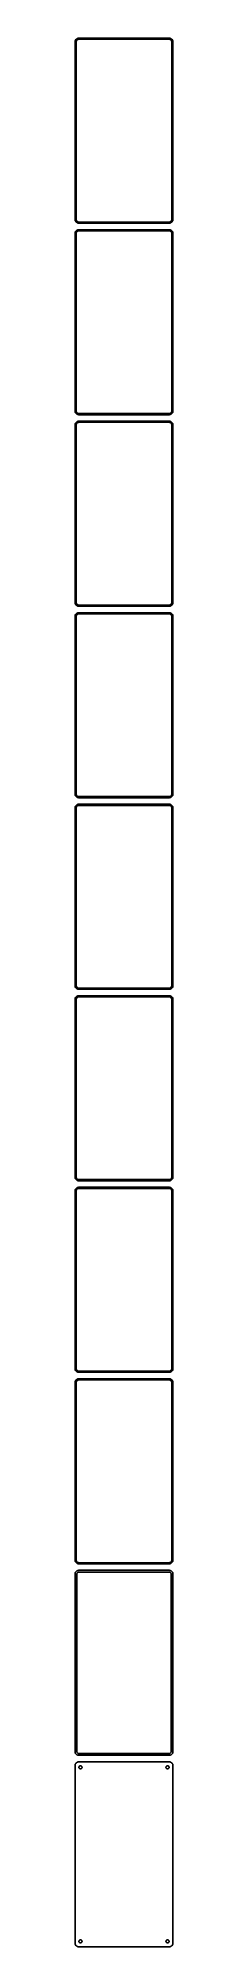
# Model space of a CAD drawing. Header units: metres. Extents: x -68 to 68, y 2513 to 5143.
import ezdxf

# ---------------------------------------------------------------- set-up
doc = ezdxf.new("R2010")
doc.units = ezdxf.units.M

msp = doc.modelspace()

# ---------------------------------------------------------------- linework, layer by layer
for p, q in [((-67.4606, 5139.13), (-67.5, 5138.5)), ((-67.5, 5138.5), (-67.5, 4893.5)), ((-67.3429, 5139.74), (-67.4606, 5139.13)), ((-67.1489, 5140.34), (-67.3429, 5139.74)), ((-66.8815, 5140.91), (-67.1489, 5140.34)), ((-66.5451, 5141.44), (-66.8815, 5140.91)), ((-66.1448, 5141.92), (-66.5451, 5141.44)), ((-65.6871, 5142.35), (-66.1448, 5141.92)), ((-66, 5138), (-65.9685, 5138.5)), ((-66, 4894), (-66, 5138)), ((-65.9685, 5138.5), (-65.8743, 5138.99)), ((-65.8743, 5138.99), (-65.7191, 5139.47)), ((-65.7191, 5139.47), (-65.5052, 5139.93)), ((-65.1791, 5142.72), (-65.6871, 5142.35)), ((-65.5052, 5139.93), (-65.2361, 5140.35)), ((-65.2361, 5140.35), (-64.9159, 5140.74)), ((-64.6289, 5143.02), (-65.1791, 5142.72)), ((-64.9159, 5140.74), (-64.5497, 5141.08)), ((-64.0451, 5143.26), (-64.6289, 5143.02)), ((-64.5497, 5141.08), (-64.1433, 5141.38)), ((-64.1433, 5141.38), (-63.7031, 5141.62)), ((-63.4369, 5143.41), (-64.0451, 5143.26)), ((-63.7031, 5141.62), (-63.2361, 5141.8)), ((-62.8139, 5143.49), (-63.4369, 5143.41)), ((-63.2361, 5141.8), (-62.7495, 5141.93)), ((62.8139, 5143.49), (-62.8139, 5143.49)), ((-62.7495, 5141.93), (-62.2512, 5141.99)), ((-62.2512, 5141.99), (62.2512, 5141.99)), ((62.2512, 5141.99), (62.7495, 5141.93)), ((62.7495, 5141.93), (63.2361, 5141.8)), ((63.4369, 5143.41), (62.8139, 5143.49)), ((63.2361, 5141.8), (63.7031, 5141.62)), ((64.0451, 5143.26), (63.4369, 5143.41)), ((63.7031, 5141.62), (64.1433, 5141.38)), ((64.6289, 5143.02), (64.0451, 5143.26)), ((64.1433, 5141.38), (64.5497, 5141.08)), ((64.5497, 5141.08), (64.9159, 5140.74)), ((65.1791, 5142.72), (64.6289, 5143.02)), ((64.9159, 5140.74), (65.2361, 5140.35)), ((65.6871, 5142.35), (65.1791, 5142.72)), ((65.2361, 5140.35), (65.5052, 5139.93)), ((65.5052, 5139.93), (65.7191, 5139.47)), ((66.1448, 5141.92), (65.6871, 5142.35)), ((65.7191, 5139.47), (65.8743, 5138.99)), ((65.8743, 5138.99), (65.9685, 5138.5)), ((65.9685, 5138.5), (66, 5138)), ((66, 5138), (66, 4894)), ((66.5451, 5141.44), (66.1448, 5141.92)), ((66.8815, 5140.91), (66.5451, 5141.44)), ((67.1489, 5140.34), (66.8815, 5140.91)), ((67.3429, 5139.74), (67.1489, 5140.34)), ((67.4606, 5139.13), (67.3429, 5139.74)), ((67.5, 5138.5), (67.4606, 5139.13)), ((67.5, 4893.5), (67.5, 5138.5)), ((-65.9685, 4893.5), (-66, 4894)), ((66, 4894), (65.9685, 4893.5)), ((-67.5, 4893.5), (-67.4606, 4892.87)), ((-67.4606, 4875.13), (-67.5, 4874.5)), ((-67.5, 4874.5), (-67.5, 4629.5)), ((-67.4606, 4892.87), (-67.3429, 4892.26)), ((-67.3429, 4875.74), (-67.4606, 4875.13)), ((-67.3429, 4892.26), (-67.1489, 4891.66)), ((-67.1489, 4876.34), (-67.3429, 4875.74)), ((-67.1489, 4891.66), (-66.8815, 4891.09)), ((-66.8815, 4876.91), (-67.1489, 4876.34)), ((-66.8815, 4891.09), (-66.5451, 4890.56)), ((-66.5451, 4877.44), (-66.8815, 4876.91)), ((-66.5451, 4890.56), (-66.1448, 4890.08)), ((-66.1448, 4877.92), (-66.5451, 4877.44)), ((-66.1448, 4890.08), (-65.6871, 4889.65)), ((-65.6871, 4878.35), (-66.1448, 4877.92)), ((-66, 4874), (-65.9685, 4874.5)), ((-66, 4630), (-66, 4874)), ((-65.8743, 4893.01), (-65.9685, 4893.5)), ((-65.9685, 4874.5), (-65.8743, 4874.99)), ((-65.7191, 4892.53), (-65.8743, 4893.01)), ((-65.8743, 4874.99), (-65.7191, 4875.47)), ((-65.5052, 4892.07), (-65.7191, 4892.53)), ((-65.7191, 4875.47), (-65.5052, 4875.93)), ((-65.6871, 4889.65), (-65.1791, 4889.28)), ((-65.1791, 4878.72), (-65.6871, 4878.35)), ((-65.2361, 4891.65), (-65.5052, 4892.07)), ((-65.5052, 4875.93), (-65.2361, 4876.35)), ((-64.9159, 4891.26), (-65.2361, 4891.65)), ((-65.2361, 4876.35), (-64.9159, 4876.74)), ((-65.1791, 4889.28), (-64.6289, 4888.98)), ((-64.6289, 4879.02), (-65.1791, 4878.72)), ((-64.5497, 4890.92), (-64.9159, 4891.26)), ((-64.9159, 4876.74), (-64.5497, 4877.08)), ((-64.6289, 4888.98), (-64.0451, 4888.74)), ((-64.0451, 4879.26), (-64.6289, 4879.02)), ((-64.1433, 4890.62), (-64.5497, 4890.92)), ((-64.5497, 4877.08), (-64.1433, 4877.38)), ((-63.7031, 4890.38), (-64.1433, 4890.62)), ((-64.1433, 4877.38), (-63.7031, 4877.62)), ((-64.0451, 4888.74), (-63.4369, 4888.59)), ((-63.4369, 4879.41), (-64.0451, 4879.26)), ((-63.2361, 4890.2), (-63.7031, 4890.38)), ((-63.7031, 4877.62), (-63.2361, 4877.8)), ((-63.4369, 4888.59), (-62.8139, 4888.51)), ((-62.8139, 4879.49), (-63.4369, 4879.41)), ((-62.7495, 4890.07), (-63.2361, 4890.2)), ((-63.2361, 4877.8), (-62.7495, 4877.93)), ((-62.8139, 4888.51), (62.8139, 4888.51)), ((62.8139, 4879.49), (-62.8139, 4879.49)), ((-62.2512, 4890.01), (-62.7495, 4890.07)), ((-62.7495, 4877.93), (-62.2512, 4877.99)), ((62.2512, 4890.01), (-62.2512, 4890.01)), ((-62.2512, 4877.99), (62.2512, 4877.99)), ((62.7495, 4890.07), (62.2512, 4890.01)), ((62.2512, 4877.99), (62.7495, 4877.93)), ((63.2361, 4890.2), (62.7495, 4890.07)), ((62.7495, 4877.93), (63.2361, 4877.8)), ((62.8139, 4888.51), (63.4369, 4888.59)), ((63.4369, 4879.41), (62.8139, 4879.49)), ((63.7031, 4890.38), (63.2361, 4890.2)), ((63.2361, 4877.8), (63.7031, 4877.62)), ((63.4369, 4888.59), (64.0451, 4888.74)), ((64.0451, 4879.26), (63.4369, 4879.41)), ((64.1433, 4890.62), (63.7031, 4890.38)), ((63.7031, 4877.62), (64.1433, 4877.38)), ((64.0451, 4888.74), (64.6289, 4888.98)), ((64.6289, 4879.02), (64.0451, 4879.26)), ((64.5497, 4890.92), (64.1433, 4890.62)), ((64.1433, 4877.38), (64.5497, 4877.08)), ((64.9159, 4891.26), (64.5497, 4890.92)), ((64.5497, 4877.08), (64.9159, 4876.74)), ((64.6289, 4888.98), (65.1791, 4889.28)), ((65.1791, 4878.72), (64.6289, 4879.02)), ((65.2361, 4891.65), (64.9159, 4891.26)), ((64.9159, 4876.74), (65.2361, 4876.35)), ((65.1791, 4889.28), (65.6871, 4889.65)), ((65.6871, 4878.35), (65.1791, 4878.72)), ((65.5052, 4892.07), (65.2361, 4891.65)), ((65.2361, 4876.35), (65.5052, 4875.93)), ((65.7191, 4892.53), (65.5052, 4892.07)), ((65.5052, 4875.93), (65.7191, 4875.47)), ((65.6871, 4889.65), (66.1448, 4890.08)), ((66.1448, 4877.92), (65.6871, 4878.35)), ((65.8743, 4893.01), (65.7191, 4892.53)), ((65.7191, 4875.47), (65.8743, 4874.99)), ((65.9685, 4893.5), (65.8743, 4893.01)), ((65.8743, 4874.99), (65.9685, 4874.5)), ((65.9685, 4874.5), (66, 4874)), ((66, 4874), (66, 4630)), ((66.1448, 4890.08), (66.5451, 4890.56)), ((66.5451, 4877.44), (66.1448, 4877.92)), ((66.5451, 4890.56), (66.8815, 4891.09)), ((66.8815, 4876.91), (66.5451, 4877.44)), ((66.8815, 4891.09), (67.1489, 4891.66)), ((67.1489, 4876.34), (66.8815, 4876.91)), ((67.1489, 4891.66), (67.3429, 4892.26)), ((67.3429, 4875.74), (67.1489, 4876.34)), ((67.3429, 4892.26), (67.4606, 4892.87)), ((67.4606, 4875.13), (67.3429, 4875.74)), ((67.4606, 4892.87), (67.5, 4893.5)), ((67.5, 4874.5), (67.4606, 4875.13)), ((67.5, 4629.5), (67.5, 4874.5)), ((-67.5, 4629.5), (-67.4606, 4628.87)), ((-67.4606, 4611.13), (-67.5, 4610.5)), ((-67.5, 4610.5), (-67.5, 4365.5)), ((-67.4606, 4628.87), (-67.3429, 4628.26)), ((-67.3429, 4611.74), (-67.4606, 4611.13)), ((-67.3429, 4628.26), (-67.1489, 4627.66)), ((-67.1489, 4612.34), (-67.3429, 4611.74)), ((-67.1489, 4627.66), (-66.8815, 4627.09)), ((-66.8815, 4612.91), (-67.1489, 4612.34)), ((-66.8815, 4627.09), (-66.5451, 4626.56)), ((-66.5451, 4613.44), (-66.8815, 4612.91)), ((-66.5451, 4626.56), (-66.1448, 4626.08)), ((-66.1448, 4613.92), (-66.5451, 4613.44)), ((-66.1448, 4626.08), (-65.6871, 4625.65)), ((-65.6871, 4614.35), (-66.1448, 4613.92)), ((-65.9685, 4629.5), (-66, 4630)), ((-66, 4610), (-65.9685, 4610.5)), ((-66, 4366), (-66, 4610)), ((-65.8743, 4629.01), (-65.9685, 4629.5)), ((-65.9685, 4610.5), (-65.8743, 4610.99)), ((-65.7191, 4628.53), (-65.8743, 4629.01)), ((-65.8743, 4610.99), (-65.7191, 4611.47)), ((-65.5052, 4628.07), (-65.7191, 4628.53)), ((-65.7191, 4611.47), (-65.5052, 4611.93)), ((-65.6871, 4625.65), (-65.1791, 4625.28)), ((-65.1791, 4614.72), (-65.6871, 4614.35)), ((-65.2361, 4627.65), (-65.5052, 4628.07)), ((-65.5052, 4611.93), (-65.2361, 4612.35)), ((-64.9159, 4627.26), (-65.2361, 4627.65)), ((-65.2361, 4612.35), (-64.9159, 4612.74)), ((-65.1791, 4625.28), (-64.6289, 4624.98)), ((-64.6289, 4615.02), (-65.1791, 4614.72)), ((-64.5497, 4626.92), (-64.9159, 4627.26)), ((-64.9159, 4612.74), (-64.5497, 4613.08)), ((-64.6289, 4624.98), (-64.0451, 4624.74)), ((-64.0451, 4615.26), (-64.6289, 4615.02)), ((-64.1433, 4626.62), (-64.5497, 4626.92)), ((-64.5497, 4613.08), (-64.1433, 4613.38)), ((-63.7031, 4626.38), (-64.1433, 4626.62)), ((-64.1433, 4613.38), (-63.7031, 4613.62)), ((-64.0451, 4624.74), (-63.4369, 4624.59)), ((-63.4369, 4615.41), (-64.0451, 4615.26)), ((-63.2361, 4626.2), (-63.7031, 4626.38)), ((-63.7031, 4613.62), (-63.2361, 4613.8)), ((-63.4369, 4624.59), (-62.8139, 4624.51)), ((-62.8139, 4615.49), (-63.4369, 4615.41)), ((-62.7495, 4626.07), (-63.2361, 4626.2)), ((-63.2361, 4613.8), (-62.7495, 4613.93)), ((-62.8139, 4624.51), (62.8139, 4624.51)), ((62.8139, 4615.49), (-62.8139, 4615.49)), ((-62.2512, 4626.01), (-62.7495, 4626.07)), ((-62.7495, 4613.93), (-62.2512, 4613.99)), ((62.2512, 4626.01), (-62.2512, 4626.01)), ((-62.2512, 4613.99), (62.2512, 4613.99)), ((62.7495, 4626.07), (62.2512, 4626.01)), ((62.2512, 4613.99), (62.7495, 4613.93)), ((63.2361, 4626.2), (62.7495, 4626.07)), ((62.7495, 4613.93), (63.2361, 4613.8)), ((62.8139, 4624.51), (63.4369, 4624.59)), ((63.4369, 4615.41), (62.8139, 4615.49)), ((63.7031, 4626.38), (63.2361, 4626.2)), ((63.2361, 4613.8), (63.7031, 4613.62)), ((63.4369, 4624.59), (64.0451, 4624.74)), ((64.0451, 4615.26), (63.4369, 4615.41)), ((64.1433, 4626.62), (63.7031, 4626.38)), ((63.7031, 4613.62), (64.1433, 4613.38)), ((64.0451, 4624.74), (64.6289, 4624.98)), ((64.6289, 4615.02), (64.0451, 4615.26)), ((64.5497, 4626.92), (64.1433, 4626.62)), ((64.1433, 4613.38), (64.5497, 4613.08)), ((64.9159, 4627.26), (64.5497, 4626.92)), ((64.5497, 4613.08), (64.9159, 4612.74)), ((64.6289, 4624.98), (65.1791, 4625.28)), ((65.1791, 4614.72), (64.6289, 4615.02)), ((65.2361, 4627.65), (64.9159, 4627.26)), ((64.9159, 4612.74), (65.2361, 4612.35)), ((65.1791, 4625.28), (65.6871, 4625.65)), ((65.6871, 4614.35), (65.1791, 4614.72)), ((65.5052, 4628.07), (65.2361, 4627.65)), ((65.2361, 4612.35), (65.5052, 4611.93)), ((65.7191, 4628.53), (65.5052, 4628.07)), ((65.5052, 4611.93), (65.7191, 4611.47)), ((65.6871, 4625.65), (66.1448, 4626.08)), ((66.1448, 4613.92), (65.6871, 4614.35)), ((65.8743, 4629.01), (65.7191, 4628.53)), ((65.7191, 4611.47), (65.8743, 4610.99)), ((65.9685, 4629.5), (65.8743, 4629.01)), ((65.8743, 4610.99), (65.9685, 4610.5)), ((66, 4630), (65.9685, 4629.5)), ((65.9685, 4610.5), (66, 4610)), ((66, 4610), (66, 4366)), ((66.1448, 4626.08), (66.5451, 4626.56)), ((66.5451, 4613.44), (66.1448, 4613.92)), ((66.5451, 4626.56), (66.8815, 4627.09)), ((66.8815, 4612.91), (66.5451, 4613.44)), ((66.8815, 4627.09), (67.1489, 4627.66)), ((67.1489, 4612.34), (66.8815, 4612.91)), ((67.1489, 4627.66), (67.3429, 4628.26)), ((67.3429, 4611.74), (67.1489, 4612.34)), ((67.3429, 4628.26), (67.4606, 4628.87)), ((67.4606, 4611.13), (67.3429, 4611.74)), ((67.4606, 4628.87), (67.5, 4629.5)), ((67.5, 4610.5), (67.4606, 4611.13)), ((67.5, 4365.5), (67.5, 4610.5)), ((-67.5, 4365.5), (-67.4606, 4364.87)), ((-67.4606, 4347.13), (-67.5, 4346.5)), ((-67.5, 4346.5), (-67.5, 4101.5)), ((-67.4606, 4364.87), (-67.3429, 4364.26)), ((-67.3429, 4347.74), (-67.4606, 4347.13)), ((-67.3429, 4364.26), (-67.1489, 4363.66)), ((-67.1489, 4348.34), (-67.3429, 4347.74)), ((-67.1489, 4363.66), (-66.8815, 4363.09)), ((-66.8815, 4348.91), (-67.1489, 4348.34)), ((-66.8815, 4363.09), (-66.5451, 4362.56)), ((-66.5451, 4349.44), (-66.8815, 4348.91)), ((-66.5451, 4362.56), (-66.1448, 4362.08)), ((-66.1448, 4349.92), (-66.5451, 4349.44)), ((-66.1448, 4362.08), (-65.6871, 4361.65)), ((-65.6871, 4350.35), (-66.1448, 4349.92)), ((-65.9685, 4365.5), (-66, 4366)), ((-66, 4346), (-65.9685, 4346.5)), ((-66, 4102), (-66, 4346)), ((-65.8743, 4365.01), (-65.9685, 4365.5)), ((-65.9685, 4346.5), (-65.8743, 4346.99)), ((-65.7191, 4364.53), (-65.8743, 4365.01)), ((-65.8743, 4346.99), (-65.7191, 4347.47)), ((-65.5052, 4364.07), (-65.7191, 4364.53)), ((-65.7191, 4347.47), (-65.5052, 4347.93)), ((-65.6871, 4361.65), (-65.1791, 4361.28)), ((-65.1791, 4350.72), (-65.6871, 4350.35)), ((-65.2361, 4363.65), (-65.5052, 4364.07)), ((-65.5052, 4347.93), (-65.2361, 4348.35)), ((-64.9159, 4363.26), (-65.2361, 4363.65)), ((-65.2361, 4348.35), (-64.9159, 4348.74)), ((-65.1791, 4361.28), (-64.6289, 4360.98)), ((-64.6289, 4351.02), (-65.1791, 4350.72)), ((-64.5497, 4362.92), (-64.9159, 4363.26)), ((-64.9159, 4348.74), (-64.5497, 4349.08)), ((-64.6289, 4360.98), (-64.0451, 4360.74)), ((-64.0451, 4351.26), (-64.6289, 4351.02)), ((-64.1433, 4362.62), (-64.5497, 4362.92)), ((-64.5497, 4349.08), (-64.1433, 4349.38)), ((-63.7031, 4362.38), (-64.1433, 4362.62)), ((-64.1433, 4349.38), (-63.7031, 4349.62)), ((-64.0451, 4360.74), (-63.4369, 4360.59)), ((-63.4369, 4351.41), (-64.0451, 4351.26)), ((-63.2361, 4362.2), (-63.7031, 4362.38)), ((-63.7031, 4349.62), (-63.2361, 4349.8)), ((-63.4369, 4360.59), (-62.8139, 4360.51)), ((-62.8139, 4351.49), (-63.4369, 4351.41)), ((-62.7495, 4362.07), (-63.2361, 4362.2)), ((-63.2361, 4349.8), (-62.7495, 4349.93)), ((-62.8139, 4360.51), (62.8139, 4360.51)), ((62.8139, 4351.49), (-62.8139, 4351.49)), ((-62.2512, 4362.01), (-62.7495, 4362.07)), ((-62.7495, 4349.93), (-62.2512, 4349.99)), ((62.2512, 4362.01), (-62.2512, 4362.01)), ((-62.2512, 4349.99), (62.2512, 4349.99)), ((62.7495, 4362.07), (62.2512, 4362.01)), ((62.2512, 4349.99), (62.7495, 4349.93)), ((63.2361, 4362.2), (62.7495, 4362.07)), ((62.7495, 4349.93), (63.2361, 4349.8)), ((62.8139, 4360.51), (63.4369, 4360.59)), ((63.4369, 4351.41), (62.8139, 4351.49)), ((63.7031, 4362.38), (63.2361, 4362.2)), ((63.2361, 4349.8), (63.7031, 4349.62)), ((63.4369, 4360.59), (64.0451, 4360.74)), ((64.0451, 4351.26), (63.4369, 4351.41)), ((64.1433, 4362.62), (63.7031, 4362.38)), ((63.7031, 4349.62), (64.1433, 4349.38)), ((64.0451, 4360.74), (64.6289, 4360.98)), ((64.6289, 4351.02), (64.0451, 4351.26)), ((64.5497, 4362.92), (64.1433, 4362.62)), ((64.1433, 4349.38), (64.5497, 4349.08)), ((64.9159, 4363.26), (64.5497, 4362.92)), ((64.5497, 4349.08), (64.9159, 4348.74)), ((64.6289, 4360.98), (65.1791, 4361.28)), ((65.1791, 4350.72), (64.6289, 4351.02)), ((65.2361, 4363.65), (64.9159, 4363.26)), ((64.9159, 4348.74), (65.2361, 4348.35)), ((65.1791, 4361.28), (65.6871, 4361.65)), ((65.6871, 4350.35), (65.1791, 4350.72)), ((65.5052, 4364.07), (65.2361, 4363.65)), ((65.2361, 4348.35), (65.5052, 4347.93)), ((65.7191, 4364.53), (65.5052, 4364.07)), ((65.5052, 4347.93), (65.7191, 4347.47)), ((65.6871, 4361.65), (66.1448, 4362.08)), ((66.1448, 4349.92), (65.6871, 4350.35)), ((65.8743, 4365.01), (65.7191, 4364.53)), ((65.7191, 4347.47), (65.8743, 4346.99)), ((65.9685, 4365.5), (65.8743, 4365.01)), ((65.8743, 4346.99), (65.9685, 4346.5)), ((66, 4366), (65.9685, 4365.5)), ((65.9685, 4346.5), (66, 4346)), ((66, 4346), (66, 4102)), ((66.1448, 4362.08), (66.5451, 4362.56)), ((66.5451, 4349.44), (66.1448, 4349.92)), ((66.5451, 4362.56), (66.8815, 4363.09)), ((66.8815, 4348.91), (66.5451, 4349.44)), ((66.8815, 4363.09), (67.1489, 4363.66)), ((67.1489, 4348.34), (66.8815, 4348.91)), ((67.1489, 4363.66), (67.3429, 4364.26)), ((67.3429, 4347.74), (67.1489, 4348.34)), ((67.3429, 4364.26), (67.4606, 4364.87)), ((67.4606, 4347.13), (67.3429, 4347.74)), ((67.4606, 4364.87), (67.5, 4365.5)), ((67.5, 4346.5), (67.4606, 4347.13)), ((67.5, 4101.5), (67.5, 4346.5)), ((-67.5, 4101.5), (-67.4606, 4100.87)), ((-67.4606, 4083.13), (-67.5, 4082.5)), ((-67.5, 4082.5), (-67.5, 3837.5)), ((-67.4606, 4100.87), (-67.3429, 4100.26)), ((-67.3429, 4083.74), (-67.4606, 4083.13)), ((-67.3429, 4100.26), (-67.1489, 4099.66)), ((-67.1489, 4084.34), (-67.3429, 4083.74)), ((-67.1489, 4099.66), (-66.8815, 4099.09)), ((-66.8815, 4084.91), (-67.1489, 4084.34)), ((-66.8815, 4099.09), (-66.5451, 4098.56)), ((-66.5451, 4085.44), (-66.8815, 4084.91)), ((-66.5451, 4098.56), (-66.1448, 4098.08)), ((-66.1448, 4085.92), (-66.5451, 4085.44)), ((-66.1448, 4098.08), (-65.6871, 4097.65)), ((-65.6871, 4086.35), (-66.1448, 4085.92)), ((-65.9685, 4101.5), (-66, 4102)), ((-66, 4082), (-65.9685, 4082.5)), ((-66, 3838), (-66, 4082)), ((-65.8743, 4101.01), (-65.9685, 4101.5)), ((-65.9685, 4082.5), (-65.8743, 4082.99)), ((-65.7191, 4100.53), (-65.8743, 4101.01)), ((-65.8743, 4082.99), (-65.7191, 4083.47)), ((-65.5052, 4100.07), (-65.7191, 4100.53)), ((-65.7191, 4083.47), (-65.5052, 4083.93)), ((-65.6871, 4097.65), (-65.1791, 4097.28)), ((-65.1791, 4086.72), (-65.6871, 4086.35)), ((-65.2361, 4099.65), (-65.5052, 4100.07)), ((-65.5052, 4083.93), (-65.2361, 4084.35)), ((-64.9159, 4099.26), (-65.2361, 4099.65)), ((-65.2361, 4084.35), (-64.9159, 4084.74)), ((-65.1791, 4097.28), (-64.6289, 4096.98)), ((-64.6289, 4087.02), (-65.1791, 4086.72)), ((-64.5497, 4098.92), (-64.9159, 4099.26)), ((-64.9159, 4084.74), (-64.5497, 4085.08)), ((-64.6289, 4096.98), (-64.0451, 4096.74)), ((-64.0451, 4087.26), (-64.6289, 4087.02)), ((-64.1433, 4098.62), (-64.5497, 4098.92)), ((-64.5497, 4085.08), (-64.1433, 4085.38)), ((-63.7031, 4098.38), (-64.1433, 4098.62)), ((-64.1433, 4085.38), (-63.7031, 4085.62)), ((-64.0451, 4096.74), (-63.4369, 4096.59)), ((-63.4369, 4087.41), (-64.0451, 4087.26)), ((-63.2361, 4098.2), (-63.7031, 4098.38)), ((-63.7031, 4085.62), (-63.2361, 4085.8)), ((-63.4369, 4096.59), (-62.8139, 4096.51)), ((-62.8139, 4087.49), (-63.4369, 4087.41)), ((-62.7495, 4098.07), (-63.2361, 4098.2)), ((-63.2361, 4085.8), (-62.7495, 4085.93)), ((-62.8139, 4096.51), (62.8139, 4096.51)), ((62.8139, 4087.49), (-62.8139, 4087.49)), ((-62.2512, 4098.01), (-62.7495, 4098.07)), ((-62.7495, 4085.93), (-62.2512, 4085.99)), ((62.2512, 4098.01), (-62.2512, 4098.01)), ((-62.2512, 4085.99), (62.2512, 4085.99)), ((62.7495, 4098.07), (62.2512, 4098.01)), ((62.2512, 4085.99), (62.7495, 4085.93)), ((63.2361, 4098.2), (62.7495, 4098.07)), ((62.7495, 4085.93), (63.2361, 4085.8)), ((62.8139, 4096.51), (63.4369, 4096.59)), ((63.4369, 4087.41), (62.8139, 4087.49)), ((63.7031, 4098.38), (63.2361, 4098.2)), ((63.2361, 4085.8), (63.7031, 4085.62)), ((63.4369, 4096.59), (64.0451, 4096.74)), ((64.0451, 4087.26), (63.4369, 4087.41)), ((64.1433, 4098.62), (63.7031, 4098.38)), ((63.7031, 4085.62), (64.1433, 4085.38)), ((64.0451, 4096.74), (64.6289, 4096.98)), ((64.6289, 4087.02), (64.0451, 4087.26)), ((64.5497, 4098.92), (64.1433, 4098.62)), ((64.1433, 4085.38), (64.5497, 4085.08)), ((64.9159, 4099.26), (64.5497, 4098.92)), ((64.5497, 4085.08), (64.9159, 4084.74)), ((64.6289, 4096.98), (65.1791, 4097.28)), ((65.1791, 4086.72), (64.6289, 4087.02)), ((65.2361, 4099.65), (64.9159, 4099.26)), ((64.9159, 4084.74), (65.2361, 4084.35)), ((65.1791, 4097.28), (65.6871, 4097.65)), ((65.6871, 4086.35), (65.1791, 4086.72)), ((65.5052, 4100.07), (65.2361, 4099.65)), ((65.2361, 4084.35), (65.5052, 4083.93)), ((65.7191, 4100.53), (65.5052, 4100.07)), ((65.5052, 4083.93), (65.7191, 4083.47)), ((65.6871, 4097.65), (66.1448, 4098.08)), ((66.1448, 4085.92), (65.6871, 4086.35)), ((65.8743, 4101.01), (65.7191, 4100.53)), ((65.7191, 4083.47), (65.8743, 4082.99)), ((65.9685, 4101.5), (65.8743, 4101.01)), ((65.8743, 4082.99), (65.9685, 4082.5)), ((66, 4102), (65.9685, 4101.5)), ((65.9685, 4082.5), (66, 4082)), ((66, 4082), (66, 3838)), ((66.1448, 4098.08), (66.5451, 4098.56)), ((66.5451, 4085.44), (66.1448, 4085.92)), ((66.5451, 4098.56), (66.8815, 4099.09)), ((66.8815, 4084.91), (66.5451, 4085.44)), ((66.8815, 4099.09), (67.1489, 4099.66)), ((67.1489, 4084.34), (66.8815, 4084.91)), ((67.1489, 4099.66), (67.3429, 4100.26)), ((67.3429, 4083.74), (67.1489, 4084.34)), ((67.3429, 4100.26), (67.4606, 4100.87)), ((67.4606, 4083.13), (67.3429, 4083.74)), ((67.4606, 4100.87), (67.5, 4101.5)), ((67.5, 4082.5), (67.4606, 4083.13)), ((67.5, 3837.5), (67.5, 4082.5)), ((-67.5, 3837.5), (-67.4606, 3836.87)), ((-67.4606, 3819.13), (-67.5, 3818.5)), ((-67.5, 3818.5), (-67.5, 3573.5)), ((-67.4606, 3836.87), (-67.3429, 3836.26)), ((-67.3429, 3819.74), (-67.4606, 3819.13)), ((-67.3429, 3836.26), (-67.1489, 3835.66)), ((-67.1489, 3820.34), (-67.3429, 3819.74)), ((-67.1489, 3835.66), (-66.8815, 3835.09)), ((-66.8815, 3820.91), (-67.1489, 3820.34)), ((-66.8815, 3835.09), (-66.5451, 3834.56)), ((-66.5451, 3821.44), (-66.8815, 3820.91)), ((-66.5451, 3834.56), (-66.1448, 3834.08)), ((-66.1448, 3821.92), (-66.5451, 3821.44)), ((-66.1448, 3834.08), (-65.6871, 3833.65)), ((-65.6871, 3822.35), (-66.1448, 3821.92)), ((-65.9685, 3837.5), (-66, 3838)), ((-66, 3818), (-65.9685, 3818.5)), ((-66, 3574), (-66, 3818)), ((-65.8743, 3837.01), (-65.9685, 3837.5)), ((-65.9685, 3818.5), (-65.8743, 3818.99)), ((-65.7191, 3836.53), (-65.8743, 3837.01)), ((-65.8743, 3818.99), (-65.7191, 3819.47)), ((-65.5052, 3836.07), (-65.7191, 3836.53)), ((-65.7191, 3819.47), (-65.5052, 3819.93)), ((-65.6871, 3833.65), (-65.1791, 3833.28)), ((-65.1791, 3822.72), (-65.6871, 3822.35)), ((-65.2361, 3835.65), (-65.5052, 3836.07)), ((-65.5052, 3819.93), (-65.2361, 3820.35)), ((-64.9159, 3835.26), (-65.2361, 3835.65)), ((-65.2361, 3820.35), (-64.9159, 3820.74)), ((-65.1791, 3833.28), (-64.6289, 3832.98)), ((-64.6289, 3823.02), (-65.1791, 3822.72)), ((-64.5497, 3834.92), (-64.9159, 3835.26)), ((-64.9159, 3820.74), (-64.5497, 3821.08)), ((-64.6289, 3832.98), (-64.0451, 3832.74)), ((-64.0451, 3823.26), (-64.6289, 3823.02)), ((-64.1433, 3834.62), (-64.5497, 3834.92)), ((-64.5497, 3821.08), (-64.1433, 3821.38)), ((-63.7031, 3834.38), (-64.1433, 3834.62)), ((-64.1433, 3821.38), (-63.7031, 3821.62)), ((-64.0451, 3832.74), (-63.4369, 3832.59)), ((-63.4369, 3823.41), (-64.0451, 3823.26)), ((-63.2361, 3834.2), (-63.7031, 3834.38)), ((-63.7031, 3821.62), (-63.2361, 3821.8)), ((-63.4369, 3832.59), (-62.8139, 3832.51)), ((-62.8139, 3823.49), (-63.4369, 3823.41)), ((-62.7495, 3834.07), (-63.2361, 3834.2)), ((-63.2361, 3821.8), (-62.7495, 3821.93)), ((-62.8139, 3832.51), (62.8139, 3832.51)), ((62.8139, 3823.49), (-62.8139, 3823.49)), ((-62.2512, 3834.01), (-62.7495, 3834.07)), ((-62.7495, 3821.93), (-62.2512, 3821.99)), ((62.2512, 3834.01), (-62.2512, 3834.01)), ((-62.2512, 3821.99), (62.2512, 3821.99)), ((62.7495, 3834.07), (62.2512, 3834.01)), ((62.2512, 3821.99), (62.7495, 3821.93)), ((63.2361, 3834.2), (62.7495, 3834.07)), ((62.7495, 3821.93), (63.2361, 3821.8)), ((62.8139, 3832.51), (63.4369, 3832.59)), ((63.4369, 3823.41), (62.8139, 3823.49)), ((63.7031, 3834.38), (63.2361, 3834.2)), ((63.2361, 3821.8), (63.7031, 3821.62)), ((63.4369, 3832.59), (64.0451, 3832.74)), ((64.0451, 3823.26), (63.4369, 3823.41)), ((64.1433, 3834.62), (63.7031, 3834.38)), ((63.7031, 3821.62), (64.1433, 3821.38)), ((64.0451, 3832.74), (64.6289, 3832.98)), ((64.6289, 3823.02), (64.0451, 3823.26)), ((64.5497, 3834.92), (64.1433, 3834.62)), ((64.1433, 3821.38), (64.5497, 3821.08)), ((64.9159, 3835.26), (64.5497, 3834.92)), ((64.5497, 3821.08), (64.9159, 3820.74)), ((64.6289, 3832.98), (65.1791, 3833.28)), ((65.1791, 3822.72), (64.6289, 3823.02)), ((65.2361, 3835.65), (64.9159, 3835.26)), ((64.9159, 3820.74), (65.2361, 3820.35)), ((65.1791, 3833.28), (65.6871, 3833.65)), ((65.6871, 3822.35), (65.1791, 3822.72)), ((65.5052, 3836.07), (65.2361, 3835.65)), ((65.2361, 3820.35), (65.5052, 3819.93)), ((65.7191, 3836.53), (65.5052, 3836.07)), ((65.5052, 3819.93), (65.7191, 3819.47)), ((65.6871, 3833.65), (66.1448, 3834.08)), ((66.1448, 3821.92), (65.6871, 3822.35)), ((65.8743, 3837.01), (65.7191, 3836.53)), ((65.7191, 3819.47), (65.8743, 3818.99)), ((65.9685, 3837.5), (65.8743, 3837.01)), ((65.8743, 3818.99), (65.9685, 3818.5)), ((66, 3838), (65.9685, 3837.5)), ((65.9685, 3818.5), (66, 3818)), ((66, 3818), (66, 3574)), ((66.1448, 3834.08), (66.5451, 3834.56)), ((66.5451, 3821.44), (66.1448, 3821.92)), ((66.5451, 3834.56), (66.8815, 3835.09)), ((66.8815, 3820.91), (66.5451, 3821.44)), ((66.8815, 3835.09), (67.1489, 3835.66)), ((67.1489, 3820.34), (66.8815, 3820.91)), ((67.1489, 3835.66), (67.3429, 3836.26)), ((67.3429, 3819.74), (67.1489, 3820.34)), ((67.3429, 3836.26), (67.4606, 3836.87)), ((67.4606, 3819.13), (67.3429, 3819.74)), ((67.4606, 3836.87), (67.5, 3837.5)), ((67.5, 3818.5), (67.4606, 3819.13)), ((67.5, 3573.5), (67.5, 3818.5)), ((-67.5, 3573.5), (-67.4606, 3572.87)), ((-67.4606, 3555.13), (-67.5, 3554.5)), ((-67.5, 3554.5), (-67.5, 3309.5)), ((-67.4606, 3572.87), (-67.3429, 3572.26)), ((-67.3429, 3555.74), (-67.4606, 3555.13)), ((-67.3429, 3572.26), (-67.1489, 3571.66)), ((-67.1489, 3556.34), (-67.3429, 3555.74)), ((-67.1489, 3571.66), (-66.8815, 3571.09)), ((-66.8815, 3556.91), (-67.1489, 3556.34)), ((-66.8815, 3571.09), (-66.5451, 3570.56)), ((-66.5451, 3557.44), (-66.8815, 3556.91)), ((-66.5451, 3570.56), (-66.1448, 3570.08)), ((-66.1448, 3557.92), (-66.5451, 3557.44)), ((-66.1448, 3570.08), (-65.6871, 3569.65)), ((-65.6871, 3558.35), (-66.1448, 3557.92)), ((-65.9685, 3573.5), (-66, 3574)), ((-66, 3554), (-65.9685, 3554.5)), ((-66, 3310), (-66, 3554)), ((-65.8743, 3573.01), (-65.9685, 3573.5)), ((-65.9685, 3554.5), (-65.8743, 3554.99)), ((-65.7191, 3572.53), (-65.8743, 3573.01)), ((-65.8743, 3554.99), (-65.7191, 3555.47)), ((-65.5052, 3572.07), (-65.7191, 3572.53)), ((-65.7191, 3555.47), (-65.5052, 3555.93)), ((-65.6871, 3569.65), (-65.1791, 3569.28)), ((-65.1791, 3558.72), (-65.6871, 3558.35)), ((-65.2361, 3571.65), (-65.5052, 3572.07)), ((-65.5052, 3555.93), (-65.2361, 3556.35)), ((-64.9159, 3571.26), (-65.2361, 3571.65)), ((-65.2361, 3556.35), (-64.9159, 3556.74)), ((-65.1791, 3569.28), (-64.6289, 3568.98)), ((-64.6289, 3559.02), (-65.1791, 3558.72)), ((-64.5497, 3570.92), (-64.9159, 3571.26)), ((-64.9159, 3556.74), (-64.5497, 3557.08)), ((-64.6289, 3568.98), (-64.0451, 3568.74)), ((-64.0451, 3559.26), (-64.6289, 3559.02)), ((-64.1433, 3570.62), (-64.5497, 3570.92)), ((-64.5497, 3557.08), (-64.1433, 3557.38)), ((-63.7031, 3570.38), (-64.1433, 3570.62)), ((-64.1433, 3557.38), (-63.7031, 3557.62)), ((-64.0451, 3568.74), (-63.4369, 3568.59)), ((-63.4369, 3559.41), (-64.0451, 3559.26)), ((-63.2361, 3570.2), (-63.7031, 3570.38)), ((-63.7031, 3557.62), (-63.2361, 3557.8)), ((-63.4369, 3568.59), (-62.8139, 3568.51)), ((-62.8139, 3559.49), (-63.4369, 3559.41)), ((-62.7495, 3570.07), (-63.2361, 3570.2)), ((-63.2361, 3557.8), (-62.7495, 3557.93)), ((-62.8139, 3568.51), (62.8139, 3568.51)), ((62.8139, 3559.49), (-62.8139, 3559.49)), ((-62.2512, 3570.01), (-62.7495, 3570.07)), ((-62.7495, 3557.93), (-62.2512, 3557.99)), ((62.2512, 3570.01), (-62.2512, 3570.01)), ((-62.2512, 3557.99), (62.2512, 3557.99)), ((62.7495, 3570.07), (62.2512, 3570.01)), ((62.2512, 3557.99), (62.7495, 3557.93)), ((63.2361, 3570.2), (62.7495, 3570.07)), ((62.7495, 3557.93), (63.2361, 3557.8)), ((62.8139, 3568.51), (63.4369, 3568.59)), ((63.4369, 3559.41), (62.8139, 3559.49)), ((63.7031, 3570.38), (63.2361, 3570.2)), ((63.2361, 3557.8), (63.7031, 3557.62)), ((63.4369, 3568.59), (64.0451, 3568.74)), ((64.0451, 3559.26), (63.4369, 3559.41)), ((64.1433, 3570.62), (63.7031, 3570.38)), ((63.7031, 3557.62), (64.1433, 3557.38)), ((64.0451, 3568.74), (64.6289, 3568.98)), ((64.6289, 3559.02), (64.0451, 3559.26)), ((64.5497, 3570.92), (64.1433, 3570.62)), ((64.1433, 3557.38), (64.5497, 3557.08)), ((64.9159, 3571.26), (64.5497, 3570.92)), ((64.5497, 3557.08), (64.9159, 3556.74)), ((64.6289, 3568.98), (65.1791, 3569.28)), ((65.1791, 3558.72), (64.6289, 3559.02)), ((65.2361, 3571.65), (64.9159, 3571.26)), ((64.9159, 3556.74), (65.2361, 3556.35)), ((65.1791, 3569.28), (65.6871, 3569.65)), ((65.6871, 3558.35), (65.1791, 3558.72)), ((65.5052, 3572.07), (65.2361, 3571.65)), ((65.2361, 3556.35), (65.5052, 3555.93)), ((65.7191, 3572.53), (65.5052, 3572.07)), ((65.5052, 3555.93), (65.7191, 3555.47)), ((65.6871, 3569.65), (66.1448, 3570.08)), ((66.1448, 3557.92), (65.6871, 3558.35)), ((65.8743, 3573.01), (65.7191, 3572.53)), ((65.7191, 3555.47), (65.8743, 3554.99)), ((65.9685, 3573.5), (65.8743, 3573.01)), ((65.8743, 3554.99), (65.9685, 3554.5)), ((66, 3574), (65.9685, 3573.5)), ((65.9685, 3554.5), (66, 3554)), ((66, 3554), (66, 3310)), ((66.1448, 3570.08), (66.5451, 3570.56)), ((66.5451, 3557.44), (66.1448, 3557.92)), ((66.5451, 3570.56), (66.8815, 3571.09)), ((66.8815, 3556.91), (66.5451, 3557.44)), ((66.8815, 3571.09), (67.1489, 3571.66)), ((67.1489, 3556.34), (66.8815, 3556.91)), ((67.1489, 3571.66), (67.3429, 3572.26)), ((67.3429, 3555.74), (67.1489, 3556.34)), ((67.3429, 3572.26), (67.4606, 3572.87)), ((67.4606, 3555.13), (67.3429, 3555.74)), ((67.4606, 3572.87), (67.5, 3573.5)), ((67.5, 3554.5), (67.4606, 3555.13)), ((67.5, 3309.5), (67.5, 3554.5)), ((-67.5, 3309.5), (-67.4606, 3308.87)), ((-67.4606, 3291.13), (-67.5, 3290.5)), ((-67.5, 3290.5), (-67.5, 3045.5)), ((-67.4606, 3308.87), (-67.3429, 3308.26)), ((-67.3429, 3291.74), (-67.4606, 3291.13)), ((-67.3429, 3308.26), (-67.1489, 3307.66)), ((-67.1489, 3292.34), (-67.3429, 3291.74)), ((-67.1489, 3307.66), (-66.8815, 3307.09)), ((-66.8815, 3292.91), (-67.1489, 3292.34)), ((-66.8815, 3307.09), (-66.5451, 3306.56)), ((-66.5451, 3293.44), (-66.8815, 3292.91)), ((-66.5451, 3306.56), (-66.1448, 3306.08)), ((-66.1448, 3293.92), (-66.5451, 3293.44)), ((-66.1448, 3306.08), (-65.6871, 3305.65)), ((-65.6871, 3294.35), (-66.1448, 3293.92)), ((-65.9685, 3309.5), (-66, 3310)), ((-66, 3290), (-65.9685, 3290.5)), ((-66, 3046), (-66, 3290)), ((-65.8743, 3309.01), (-65.9685, 3309.5)), ((-65.9685, 3290.5), (-65.8743, 3290.99)), ((-65.7191, 3308.53), (-65.8743, 3309.01)), ((-65.8743, 3290.99), (-65.7191, 3291.47)), ((-65.5052, 3308.07), (-65.7191, 3308.53)), ((-65.7191, 3291.47), (-65.5052, 3291.93)), ((-65.6871, 3305.65), (-65.1791, 3305.28)), ((-65.1791, 3294.72), (-65.6871, 3294.35)), ((-65.2361, 3307.65), (-65.5052, 3308.07)), ((-65.5052, 3291.93), (-65.2361, 3292.35)), ((-64.9159, 3307.26), (-65.2361, 3307.65)), ((-65.2361, 3292.35), (-64.9159, 3292.74)), ((-65.1791, 3305.28), (-64.6289, 3304.98)), ((-64.6289, 3295.02), (-65.1791, 3294.72)), ((-64.5497, 3306.92), (-64.9159, 3307.26)), ((-64.9159, 3292.74), (-64.5497, 3293.08)), ((-64.6289, 3304.98), (-64.0451, 3304.74)), ((-64.0451, 3295.26), (-64.6289, 3295.02)), ((-64.1433, 3306.62), (-64.5497, 3306.92)), ((-64.5497, 3293.08), (-64.1433, 3293.38)), ((-63.7031, 3306.38), (-64.1433, 3306.62)), ((-64.1433, 3293.38), (-63.7031, 3293.62)), ((-64.0451, 3304.74), (-63.4369, 3304.59)), ((-63.4369, 3295.41), (-64.0451, 3295.26)), ((-63.2361, 3306.2), (-63.7031, 3306.38)), ((-63.7031, 3293.62), (-63.2361, 3293.8)), ((-63.4369, 3304.59), (-62.8139, 3304.51)), ((-62.8139, 3295.49), (-63.4369, 3295.41)), ((-62.7495, 3306.07), (-63.2361, 3306.2)), ((-63.2361, 3293.8), (-62.7495, 3293.93)), ((-62.8139, 3304.51), (62.8139, 3304.51)), ((62.8139, 3295.49), (-62.8139, 3295.49)), ((-62.2512, 3306.01), (-62.7495, 3306.07)), ((-62.7495, 3293.93), (-62.2512, 3293.99)), ((62.2512, 3306.01), (-62.2512, 3306.01)), ((-62.2512, 3293.99), (62.2512, 3293.99)), ((62.7495, 3306.07), (62.2512, 3306.01)), ((62.2512, 3293.99), (62.7495, 3293.93)), ((63.2361, 3306.2), (62.7495, 3306.07)), ((62.7495, 3293.93), (63.2361, 3293.8)), ((62.8139, 3304.51), (63.4369, 3304.59)), ((63.4369, 3295.41), (62.8139, 3295.49)), ((63.7031, 3306.38), (63.2361, 3306.2)), ((63.2361, 3293.8), (63.7031, 3293.62)), ((63.4369, 3304.59), (64.0451, 3304.74)), ((64.0451, 3295.26), (63.4369, 3295.41)), ((64.1433, 3306.62), (63.7031, 3306.38)), ((63.7031, 3293.62), (64.1433, 3293.38)), ((64.0451, 3304.74), (64.6289, 3304.98)), ((64.6289, 3295.02), (64.0451, 3295.26)), ((64.5497, 3306.92), (64.1433, 3306.62)), ((64.1433, 3293.38), (64.5497, 3293.08)), ((64.9159, 3307.26), (64.5497, 3306.92)), ((64.5497, 3293.08), (64.9159, 3292.74)), ((64.6289, 3304.98), (65.1791, 3305.28)), ((65.1791, 3294.72), (64.6289, 3295.02)), ((65.2361, 3307.65), (64.9159, 3307.26)), ((64.9159, 3292.74), (65.2361, 3292.35)), ((65.1791, 3305.28), (65.6871, 3305.65)), ((65.6871, 3294.35), (65.1791, 3294.72)), ((65.5052, 3308.07), (65.2361, 3307.65)), ((65.2361, 3292.35), (65.5052, 3291.93)), ((65.7191, 3308.53), (65.5052, 3308.07)), ((65.5052, 3291.93), (65.7191, 3291.47)), ((65.6871, 3305.65), (66.1448, 3306.08)), ((66.1448, 3293.92), (65.6871, 3294.35)), ((65.8743, 3309.01), (65.7191, 3308.53)), ((65.7191, 3291.47), (65.8743, 3290.99)), ((65.9685, 3309.5), (65.8743, 3309.01)), ((65.8743, 3290.99), (65.9685, 3290.5)), ((66, 3310), (65.9685, 3309.5)), ((65.9685, 3290.5), (66, 3290)), ((66, 3290), (66, 3046)), ((66.1448, 3306.08), (66.5451, 3306.56)), ((66.5451, 3293.44), (66.1448, 3293.92)), ((66.5451, 3306.56), (66.8815, 3307.09)), ((66.8815, 3292.91), (66.5451, 3293.44)), ((66.8815, 3307.09), (67.1489, 3307.66)), ((67.1489, 3292.34), (66.8815, 3292.91)), ((67.1489, 3307.66), (67.3429, 3308.26)), ((67.3429, 3291.74), (67.1489, 3292.34)), ((67.3429, 3308.26), (67.4606, 3308.87)), ((67.4606, 3291.13), (67.3429, 3291.74)), ((67.4606, 3308.87), (67.5, 3309.5)), ((67.5, 3290.5), (67.4606, 3291.13)), ((67.5, 3045.5), (67.5, 3290.5)), ((-67.5, 3045.5), (-67.4606, 3044.87)), ((-67.4606, 3027.13), (-67.5, 3026.5)), ((-67.5, 3026.5), (-67.5, 2781.5)), ((-67.4606, 3044.87), (-67.3429, 3044.26)), ((-67.3429, 3027.74), (-67.4606, 3027.13)), ((-67.3429, 3044.26), (-67.1489, 3043.66)), ((-67.1489, 3028.34), (-67.3429, 3027.74)), ((-67.1489, 3043.66), (-66.8815, 3043.09)), ((-66.8815, 3028.91), (-67.1489, 3028.34)), ((-66.8815, 3043.09), (-66.5451, 3042.56)), ((-66.5451, 3029.44), (-66.8815, 3028.91)), ((-66.5451, 3042.56), (-66.1448, 3042.08)), ((-66.1448, 3029.92), (-66.5451, 3029.44)), ((-66.1448, 3042.08), (-65.6871, 3041.65)), ((-65.6871, 3030.35), (-66.1448, 3029.92)), ((-65.9685, 3045.5), (-66, 3046)), ((-65.8743, 3045.01), (-65.9685, 3045.5)), ((-65.7191, 3044.53), (-65.8743, 3045.01)), ((-65.5052, 3044.07), (-65.7191, 3044.53)), ((-65.6871, 3041.65), (-65.1791, 3041.28)), ((-65.1791, 3030.72), (-65.6871, 3030.35)), ((-65.2361, 3043.65), (-65.5052, 3044.07)), ((-64.9159, 3043.26), (-65.2361, 3043.65)), ((-65.1791, 3041.28), (-64.6289, 3040.98)), ((-64.6289, 3031.02), (-65.1791, 3030.72)), ((-65.1129, 3026), (-65.0884, 3026.39)), ((-65.1129, 2782), (-65.1129, 3026)), ((-65.0884, 3026.39), (-65.0151, 3026.77)), ((-65.0151, 3026.77), (-64.8943, 3027.15)), ((-64.5497, 3042.92), (-64.9159, 3043.26)), ((-64.8943, 3027.15), (-64.7279, 3027.5)), ((-64.7279, 3027.5), (-64.5184, 3027.83)), ((-64.6289, 3040.98), (-64.0451, 3040.74)), ((-64.0451, 3031.26), (-64.6289, 3031.02)), ((-64.1433, 3042.62), (-64.5497, 3042.92)), ((-64.5184, 3027.83), (-64.2692, 3028.13)), ((-64.2692, 3028.13), (-63.9842, 3028.4)), ((-63.7031, 3042.38), (-64.1433, 3042.62)), ((-64.0451, 3040.74), (-63.4369, 3040.59)), ((-63.4369, 3031.41), (-64.0451, 3031.26)), ((-63.9842, 3028.4), (-63.668, 3028.63)), ((-63.2361, 3042.2), (-63.7031, 3042.38)), ((-63.668, 3028.63), (-63.3254, 3028.82)), ((-63.4369, 3040.59), (-62.8139, 3040.51)), ((-62.8139, 3031.49), (-63.4369, 3031.41)), ((-63.3254, 3028.82), (-62.9619, 3028.96)), ((-62.7495, 3042.07), (-63.2361, 3042.2)), ((-62.9619, 3028.96), (-62.5833, 3029.06)), ((-62.8139, 3040.51), (62.8139, 3040.51)), ((62.8139, 3031.49), (-62.8139, 3031.49)), ((-62.2512, 3042.01), (-62.7495, 3042.07)), ((-62.5833, 3029.06), (-62.1954, 3029.11)), ((62.2512, 3042.01), (-62.2512, 3042.01)), ((-62.1954, 3029.11), (62.1954, 3029.11)), ((62.1954, 3029.11), (62.5833, 3029.06)), ((62.7495, 3042.07), (62.2512, 3042.01)), ((62.5833, 3029.06), (62.9619, 3028.96)), ((63.2361, 3042.2), (62.7495, 3042.07)), ((62.8139, 3040.51), (63.4369, 3040.59)), ((63.4369, 3031.41), (62.8139, 3031.49)), ((62.9619, 3028.96), (63.3254, 3028.82)), ((63.7031, 3042.38), (63.2361, 3042.2)), ((63.3254, 3028.82), (63.668, 3028.63)), ((63.4369, 3040.59), (64.0451, 3040.74)), ((64.0451, 3031.26), (63.4369, 3031.41)), ((63.668, 3028.63), (63.9842, 3028.4)), ((64.1433, 3042.62), (63.7031, 3042.38)), ((63.9842, 3028.4), (64.2692, 3028.13)), ((64.0451, 3040.74), (64.6289, 3040.98)), ((64.6289, 3031.02), (64.0451, 3031.26)), ((64.5497, 3042.92), (64.1433, 3042.62)), ((64.2692, 3028.13), (64.5184, 3027.83)), ((64.5184, 3027.83), (64.7279, 3027.5)), ((64.9159, 3043.26), (64.5497, 3042.92)), ((64.6289, 3040.98), (65.1791, 3041.28)), ((65.1791, 3030.72), (64.6289, 3031.02)), ((64.7279, 3027.5), (64.8943, 3027.15)), ((64.8943, 3027.15), (65.0151, 3026.77)), ((65.2361, 3043.65), (64.9159, 3043.26)), ((65.0151, 3026.77), (65.0884, 3026.39)), ((65.0884, 3026.39), (65.1129, 3026)), ((65.1129, 3026), (65.1129, 2782)), ((65.1791, 3041.28), (65.6871, 3041.65)), ((65.6871, 3030.35), (65.1791, 3030.72)), ((65.5052, 3044.07), (65.2361, 3043.65)), ((65.7191, 3044.53), (65.5052, 3044.07)), ((65.6871, 3041.65), (66.1448, 3042.08)), ((66.1448, 3029.92), (65.6871, 3030.35)), ((65.8743, 3045.01), (65.7191, 3044.53)), ((65.9685, 3045.5), (65.8743, 3045.01)), ((66, 3046), (65.9685, 3045.5)), ((66.1448, 3042.08), (66.5451, 3042.56)), ((66.5451, 3029.44), (66.1448, 3029.92)), ((66.5451, 3042.56), (66.8815, 3043.09)), ((66.8815, 3028.91), (66.5451, 3029.44)), ((66.8815, 3043.09), (67.1489, 3043.66)), ((67.1489, 3028.34), (66.8815, 3028.91)), ((67.1489, 3043.66), (67.3429, 3044.26)), ((67.3429, 3027.74), (67.1489, 3028.34)), ((67.3429, 3044.26), (67.4606, 3044.87)), ((67.4606, 3027.13), (67.3429, 3027.74)), ((67.4606, 3044.87), (67.5, 3045.5)), ((67.5, 3026.5), (67.4606, 3027.13)), ((67.5, 2781.5), (67.5, 3026.5)), ((-67.5, 2781.5), (-67.4606, 2780.87)), ((-67.4606, 2763.13), (-67.5, 2762.5)), ((-67.4606, 2780.87), (-67.3429, 2780.26)), ((-67.3429, 2763.74), (-67.4606, 2763.13)), ((-67.3429, 2780.26), (-67.1489, 2779.66)), ((-67.1489, 2764.34), (-67.3429, 2763.74)), ((-67.1489, 2779.66), (-66.8815, 2779.09)), ((-66.8815, 2764.91), (-67.1489, 2764.34)), ((-66.8815, 2779.09), (-66.5451, 2778.56)), ((-66.5451, 2765.44), (-66.8815, 2764.91)), ((-66.5451, 2778.56), (-66.1448, 2778.08)), ((-66.1448, 2765.92), (-66.5451, 2765.44)), ((-66.1448, 2778.08), (-65.6871, 2777.65)), ((-65.6871, 2766.35), (-66.1448, 2765.92)), ((-65.6871, 2777.65), (-65.1791, 2777.28)), ((-65.1791, 2766.72), (-65.6871, 2766.35)), ((-65.1791, 2777.28), (-64.6289, 2776.98)), ((-64.6289, 2767.02), (-65.1791, 2766.72)), ((-65.0884, 2781.61), (-65.1129, 2782)), ((-65.0151, 2781.23), (-65.0884, 2781.61)), ((-64.8943, 2780.85), (-65.0151, 2781.23)), ((-64.7279, 2780.5), (-64.8943, 2780.85)), ((-64.5184, 2780.17), (-64.7279, 2780.5)), ((-64.6289, 2776.98), (-64.0451, 2776.74)), ((-64.0451, 2767.26), (-64.6289, 2767.02)), ((-64.2692, 2779.87), (-64.5184, 2780.17)), ((-63.9842, 2779.6), (-64.2692, 2779.87)), ((-64.0451, 2776.74), (-63.4369, 2776.59)), ((-63.4369, 2767.41), (-64.0451, 2767.26)), ((-63.668, 2779.37), (-63.9842, 2779.6)), ((-63.3254, 2779.18), (-63.668, 2779.37)), ((-63.4369, 2776.59), (-62.8139, 2776.51)), ((-62.8139, 2767.49), (-63.4369, 2767.41)), ((-62.9619, 2779.04), (-63.3254, 2779.18)), ((-62.5833, 2778.94), (-62.9619, 2779.04)), ((-62.8139, 2776.51), (62.8139, 2776.51)), ((62.8139, 2767.49), (-62.8139, 2767.49)), ((-62.1954, 2778.89), (-62.5833, 2778.94)), ((62.1954, 2778.89), (-62.1954, 2778.89)), ((62.5833, 2778.94), (62.1954, 2778.89)), ((62.9619, 2779.04), (62.5833, 2778.94)), ((62.8139, 2776.51), (63.4369, 2776.59)), ((63.4369, 2767.41), (62.8139, 2767.49)), ((63.3254, 2779.18), (62.9619, 2779.04)), ((63.668, 2779.37), (63.3254, 2779.18)), ((63.4369, 2776.59), (64.0451, 2776.74)), ((64.0451, 2767.26), (63.4369, 2767.41)), ((63.9842, 2779.6), (63.668, 2779.37)), ((64.2692, 2779.87), (63.9842, 2779.6)), ((64.0451, 2776.74), (64.6289, 2776.98)), ((64.6289, 2767.02), (64.0451, 2767.26)), ((64.5184, 2780.17), (64.2692, 2779.87)), ((64.7279, 2780.5), (64.5184, 2780.17)), ((64.6289, 2776.98), (65.1791, 2777.28)), ((65.1791, 2766.72), (64.6289, 2767.02)), ((64.8943, 2780.85), (64.7279, 2780.5)), ((65.0151, 2781.23), (64.8943, 2780.85)), ((65.0884, 2781.61), (65.0151, 2781.23)), ((65.1129, 2782), (65.0884, 2781.61)), ((65.1791, 2777.28), (65.6871, 2777.65)), ((65.6871, 2766.35), (65.1791, 2766.72)), ((65.6871, 2777.65), (66.1448, 2778.08)), ((66.1448, 2765.92), (65.6871, 2766.35)), ((66.1448, 2778.08), (66.5451, 2778.56)), ((66.5451, 2765.44), (66.1448, 2765.92)), ((66.5451, 2778.56), (66.8815, 2779.09)), ((66.8815, 2764.91), (66.5451, 2765.44)), ((66.8815, 2779.09), (67.1489, 2779.66)), ((67.1489, 2764.34), (66.8815, 2764.91)), ((67.1489, 2779.66), (67.3429, 2780.26)), ((67.3429, 2763.74), (67.1489, 2764.34)), ((67.3429, 2780.26), (67.4606, 2780.87)), ((67.4606, 2763.13), (67.3429, 2763.74)), ((67.4606, 2780.87), (67.5, 2781.5)), ((67.5, 2762.5), (67.4606, 2763.13)), ((-67.5, 2762.5), (-67.5, 2517.5)), ((-62.1353, 2760), (-62.1185, 2760.27)), ((-62.1185, 2759.73), (-62.1353, 2760)), ((-62.1185, 2760.27), (-62.0682, 2760.53)), ((-62.0682, 2759.47), (-62.1185, 2759.73)), ((-62.0682, 2760.53), (-61.9853, 2760.79)), ((-61.9853, 2759.21), (-62.0682, 2759.47)), ((-61.9853, 2760.79), (-61.8712, 2761.03)), ((-61.8712, 2758.97), (-61.9853, 2759.21)), ((-61.8712, 2761.03), (-61.7275, 2761.26)), ((-61.7275, 2758.74), (-61.8712, 2758.97)), ((-61.7275, 2761.26), (-61.5565, 2761.46)), ((-61.5565, 2758.54), (-61.7275, 2758.74)), ((-61.5565, 2761.46), (-61.3611, 2761.65)), ((-61.3611, 2758.35), (-61.5565, 2758.54)), ((-61.3611, 2761.65), (-61.1441, 2761.8)), ((-61.1441, 2758.2), (-61.3611, 2758.35)), ((-61.1441, 2761.8), (-60.9092, 2761.93)), ((-60.9092, 2758.07), (-61.1441, 2758.2)), ((-60.9092, 2761.93), (-60.6598, 2762.03)), ((-60.6598, 2757.97), (-60.9092, 2758.07)), ((-60.6598, 2762.03), (-60.4001, 2762.1)), ((-60.4001, 2757.9), (-60.6598, 2757.97)), ((-60.4001, 2762.1), (-60.1341, 2762.13)), ((-60.1341, 2757.87), (-60.4001, 2757.9)), ((-60.1341, 2762.13), (-59.8659, 2762.13)), ((-59.8659, 2757.87), (-60.1341, 2757.87)), ((-59.8659, 2762.13), (-59.5999, 2762.1)), ((-59.5999, 2757.9), (-59.8659, 2757.87)), ((-59.5999, 2762.1), (-59.3401, 2762.03)), ((-59.3401, 2757.97), (-59.5999, 2757.9)), ((-59.3401, 2762.03), (-59.0908, 2761.93)), ((-59.0908, 2758.07), (-59.3401, 2757.97)), ((-59.0908, 2761.93), (-58.8559, 2761.8)), ((-58.8559, 2758.2), (-59.0908, 2758.07)), ((-58.8559, 2761.8), (-58.6389, 2761.65)), ((-58.6389, 2758.35), (-58.8559, 2758.2)), ((-58.6389, 2761.65), (-58.4434, 2761.46)), ((-58.4434, 2758.54), (-58.6389, 2758.35)), ((-58.4434, 2761.46), (-58.2725, 2761.26)), ((-58.2725, 2758.74), (-58.4434, 2758.54)), ((-58.2725, 2761.26), (-58.1288, 2761.03)), ((-58.1288, 2758.97), (-58.2725, 2758.74)), ((-58.1288, 2761.03), (-58.0146, 2760.79)), ((-58.0146, 2759.21), (-58.1288, 2758.97)), ((-58.0146, 2760.79), (-57.9318, 2760.53)), ((-57.9318, 2759.47), (-58.0146, 2759.21)), ((-57.9318, 2760.53), (-57.8815, 2760.27)), ((-57.8815, 2759.73), (-57.9318, 2759.47)), ((-57.8815, 2760.27), (-57.8647, 2760)), ((-57.8647, 2760), (-57.8815, 2759.73)), ((57.8647, 2760), (57.8815, 2760.27)), ((57.8815, 2759.73), (57.8647, 2760)), ((57.8815, 2760.27), (57.9318, 2760.53)), ((57.9318, 2759.47), (57.8815, 2759.73)), ((57.9318, 2760.53), (58.0146, 2760.79)), ((58.0146, 2759.21), (57.9318, 2759.47)), ((58.0146, 2760.79), (58.1288, 2761.03)), ((58.1288, 2758.97), (58.0146, 2759.21)), ((58.1288, 2761.03), (58.2725, 2761.26)), ((58.2725, 2758.74), (58.1288, 2758.97)), ((58.2725, 2761.26), (58.4434, 2761.46)), ((58.4434, 2758.54), (58.2725, 2758.74)), ((58.4434, 2761.46), (58.6389, 2761.65)), ((58.6389, 2758.35), (58.4434, 2758.54)), ((58.6389, 2761.65), (58.8559, 2761.8)), ((58.8559, 2758.2), (58.6389, 2758.35)), ((58.8559, 2761.8), (59.0908, 2761.93)), ((59.0908, 2758.07), (58.8559, 2758.2)), ((59.0908, 2761.93), (59.3401, 2762.03)), ((59.3401, 2757.97), (59.0908, 2758.07)), ((59.3401, 2762.03), (59.5999, 2762.1)), ((59.5999, 2757.9), (59.3401, 2757.97)), ((59.5999, 2762.1), (59.8659, 2762.13)), ((59.8659, 2757.87), (59.5999, 2757.9)), ((59.8659, 2762.13), (60.1341, 2762.13)), ((60.1341, 2757.87), (59.8659, 2757.87)), ((60.1341, 2762.13), (60.4001, 2762.1)), ((60.4001, 2757.9), (60.1341, 2757.87)), ((60.4001, 2762.1), (60.6598, 2762.03)), ((60.6598, 2757.97), (60.4001, 2757.9)), ((60.6598, 2762.03), (60.9092, 2761.93)), ((60.9092, 2758.07), (60.6598, 2757.97)), ((60.9092, 2761.93), (61.1441, 2761.8)), ((61.1441, 2758.2), (60.9092, 2758.07)), ((61.1441, 2761.8), (61.3611, 2761.65)), ((61.3611, 2758.35), (61.1441, 2758.2)), ((61.3611, 2761.65), (61.5565, 2761.46)), ((61.5565, 2758.54), (61.3611, 2758.35)), ((61.5565, 2761.46), (61.7275, 2761.26)), ((61.7275, 2758.74), (61.5565, 2758.54)), ((61.7275, 2761.26), (61.8712, 2761.03)), ((61.8712, 2758.97), (61.7275, 2758.74)), ((61.8712, 2761.03), (61.9853, 2760.79)), ((61.9853, 2759.21), (61.8712, 2758.97)), ((61.9853, 2760.79), (62.0682, 2760.53)), ((62.0682, 2759.47), (61.9853, 2759.21)), ((62.0682, 2760.53), (62.1185, 2760.27)), ((62.1185, 2759.73), (62.0682, 2759.47)), ((62.1185, 2760.27), (62.1353, 2760)), ((62.1353, 2760), (62.1185, 2759.73)), ((67.5, 2517.5), (67.5, 2762.5)), ((-67.5, 2517.5), (-67.4606, 2516.87)), ((-67.4606, 2516.87), (-67.3429, 2516.26)), ((-67.3429, 2516.26), (-67.1489, 2515.66)), ((-67.1489, 2515.66), (-66.8815, 2515.09)), ((-66.8815, 2515.09), (-66.5451, 2514.56)), ((-66.5451, 2514.56), (-66.1448, 2514.08)), ((-66.1448, 2514.08), (-65.6871, 2513.65)), ((-65.6871, 2513.65), (-65.1791, 2513.28)), ((-65.1791, 2513.28), (-64.6289, 2512.98)), ((-64.6289, 2512.98), (-64.0451, 2512.74)), ((-64.0451, 2512.74), (-63.4369, 2512.59)), ((-63.4369, 2512.59), (-62.8139, 2512.51)), ((-62.8139, 2512.51), (62.8139, 2512.51)), ((-62.1353, 2520), (-62.1185, 2520.27)), ((-62.1185, 2519.73), (-62.1353, 2520)), ((-62.1185, 2520.27), (-62.0682, 2520.53)), ((-62.0682, 2519.47), (-62.1185, 2519.73)), ((-62.0682, 2520.53), (-61.9853, 2520.79)), ((-61.9853, 2519.21), (-62.0682, 2519.47)), ((-61.9853, 2520.79), (-61.8712, 2521.03)), ((-61.8712, 2518.97), (-61.9853, 2519.21)), ((-61.8712, 2521.03), (-61.7275, 2521.26)), ((-61.7275, 2518.74), (-61.8712, 2518.97)), ((-61.7275, 2521.26), (-61.5565, 2521.46)), ((-61.5565, 2518.54), (-61.7275, 2518.74)), ((-61.5565, 2521.46), (-61.3611, 2521.65)), ((-61.3611, 2518.35), (-61.5565, 2518.54)), ((-61.3611, 2521.65), (-61.1441, 2521.8)), ((-61.1441, 2518.2), (-61.3611, 2518.35)), ((-61.1441, 2521.8), (-60.9092, 2521.93)), ((-60.9092, 2518.07), (-61.1441, 2518.2)), ((-60.9092, 2521.93), (-60.6598, 2522.03)), ((-60.6598, 2517.97), (-60.9092, 2518.07)), ((-60.6598, 2522.03), (-60.4001, 2522.1)), ((-60.4001, 2517.9), (-60.6598, 2517.97)), ((-60.4001, 2522.1), (-60.1341, 2522.13)), ((-60.1341, 2517.87), (-60.4001, 2517.9)), ((-60.1341, 2522.13), (-59.8659, 2522.13)), ((-59.8659, 2517.87), (-60.1341, 2517.87)), ((-59.8659, 2522.13), (-59.5999, 2522.1)), ((-59.5999, 2517.9), (-59.8659, 2517.87)), ((-59.5999, 2522.1), (-59.3401, 2522.03)), ((-59.3401, 2517.97), (-59.5999, 2517.9)), ((-59.3401, 2522.03), (-59.0908, 2521.93)), ((-59.0908, 2518.07), (-59.3401, 2517.97)), ((-59.0908, 2521.93), (-58.8559, 2521.8)), ((-58.8559, 2518.2), (-59.0908, 2518.07)), ((-58.8559, 2521.8), (-58.6389, 2521.65)), ((-58.6389, 2518.35), (-58.8559, 2518.2)), ((-58.6389, 2521.65), (-58.4434, 2521.46)), ((-58.4434, 2518.54), (-58.6389, 2518.35)), ((-58.4434, 2521.46), (-58.2725, 2521.26)), ((-58.2725, 2518.74), (-58.4434, 2518.54)), ((-58.2725, 2521.26), (-58.1288, 2521.03)), ((-58.1288, 2518.97), (-58.2725, 2518.74)), ((-58.1288, 2521.03), (-58.0146, 2520.79)), ((-58.0146, 2519.21), (-58.1288, 2518.97)), ((-58.0146, 2520.79), (-57.9318, 2520.53)), ((-57.9318, 2519.47), (-58.0146, 2519.21)), ((-57.9318, 2520.53), (-57.8815, 2520.27)), ((-57.8815, 2519.73), (-57.9318, 2519.47)), ((-57.8815, 2520.27), (-57.8647, 2520)), ((-57.8647, 2520), (-57.8815, 2519.73)), ((57.8647, 2520), (57.8815, 2520.27)), ((57.8815, 2519.73), (57.8647, 2520)), ((57.8815, 2520.27), (57.9318, 2520.53)), ((57.9318, 2519.47), (57.8815, 2519.73)), ((57.9318, 2520.53), (58.0146, 2520.79)), ((58.0146, 2519.21), (57.9318, 2519.47)), ((58.0146, 2520.79), (58.1288, 2521.03)), ((58.1288, 2518.97), (58.0146, 2519.21)), ((58.1288, 2521.03), (58.2725, 2521.26)), ((58.2725, 2518.74), (58.1288, 2518.97)), ((58.2725, 2521.26), (58.4434, 2521.46)), ((58.4434, 2518.54), (58.2725, 2518.74)), ((58.4434, 2521.46), (58.6389, 2521.65)), ((58.6389, 2518.35), (58.4434, 2518.54)), ((58.6389, 2521.65), (58.8559, 2521.8)), ((58.8559, 2518.2), (58.6389, 2518.35)), ((58.8559, 2521.8), (59.0908, 2521.93)), ((59.0908, 2518.07), (58.8559, 2518.2)), ((59.0908, 2521.93), (59.3401, 2522.03)), ((59.3401, 2517.97), (59.0908, 2518.07)), ((59.3401, 2522.03), (59.5999, 2522.1)), ((59.5999, 2517.9), (59.3401, 2517.97)), ((59.5999, 2522.1), (59.8659, 2522.13)), ((59.8659, 2517.87), (59.5999, 2517.9)), ((59.8659, 2522.13), (60.1341, 2522.13)), ((60.1341, 2517.87), (59.8659, 2517.87)), ((60.1341, 2522.13), (60.4001, 2522.1)), ((60.4001, 2517.9), (60.1341, 2517.87)), ((60.4001, 2522.1), (60.6598, 2522.03)), ((60.6598, 2517.97), (60.4001, 2517.9)), ((60.6598, 2522.03), (60.9092, 2521.93)), ((60.9092, 2518.07), (60.6598, 2517.97)), ((60.9092, 2521.93), (61.1441, 2521.8)), ((61.1441, 2518.2), (60.9092, 2518.07)), ((61.1441, 2521.8), (61.3611, 2521.65)), ((61.3611, 2518.35), (61.1441, 2518.2)), ((61.3611, 2521.65), (61.5565, 2521.46)), ((61.5565, 2518.54), (61.3611, 2518.35)), ((61.5565, 2521.46), (61.7275, 2521.26)), ((61.7275, 2518.74), (61.5565, 2518.54)), ((61.7275, 2521.26), (61.8712, 2521.03)), ((61.8712, 2518.97), (61.7275, 2518.74)), ((61.8712, 2521.03), (61.9853, 2520.79)), ((61.9853, 2519.21), (61.8712, 2518.97)), ((61.9853, 2520.79), (62.0682, 2520.53)), ((62.0682, 2519.47), (61.9853, 2519.21)), ((62.0682, 2520.53), (62.1185, 2520.27)), ((62.1185, 2519.73), (62.0682, 2519.47)), ((62.1185, 2520.27), (62.1353, 2520)), ((62.1353, 2520), (62.1185, 2519.73)), ((62.8139, 2512.51), (63.4369, 2512.59)), ((63.4369, 2512.59), (64.0451, 2512.74)), ((64.0451, 2512.74), (64.6289, 2512.98)), ((64.6289, 2512.98), (65.1791, 2513.28)), ((65.1791, 2513.28), (65.6871, 2513.65)), ((65.6871, 2513.65), (66.1448, 2514.08)), ((66.1448, 2514.08), (66.5451, 2514.56)), ((66.5451, 2514.56), (66.8815, 2515.09)), ((66.8815, 2515.09), (67.1489, 2515.66)), ((67.1489, 2515.66), (67.3429, 2516.26)), ((67.3429, 2516.26), (67.4606, 2516.87)), ((67.4606, 2516.87), (67.5, 2517.5))]:
    msp.add_line(p, q)

doc.saveas('drawing.dxf')
